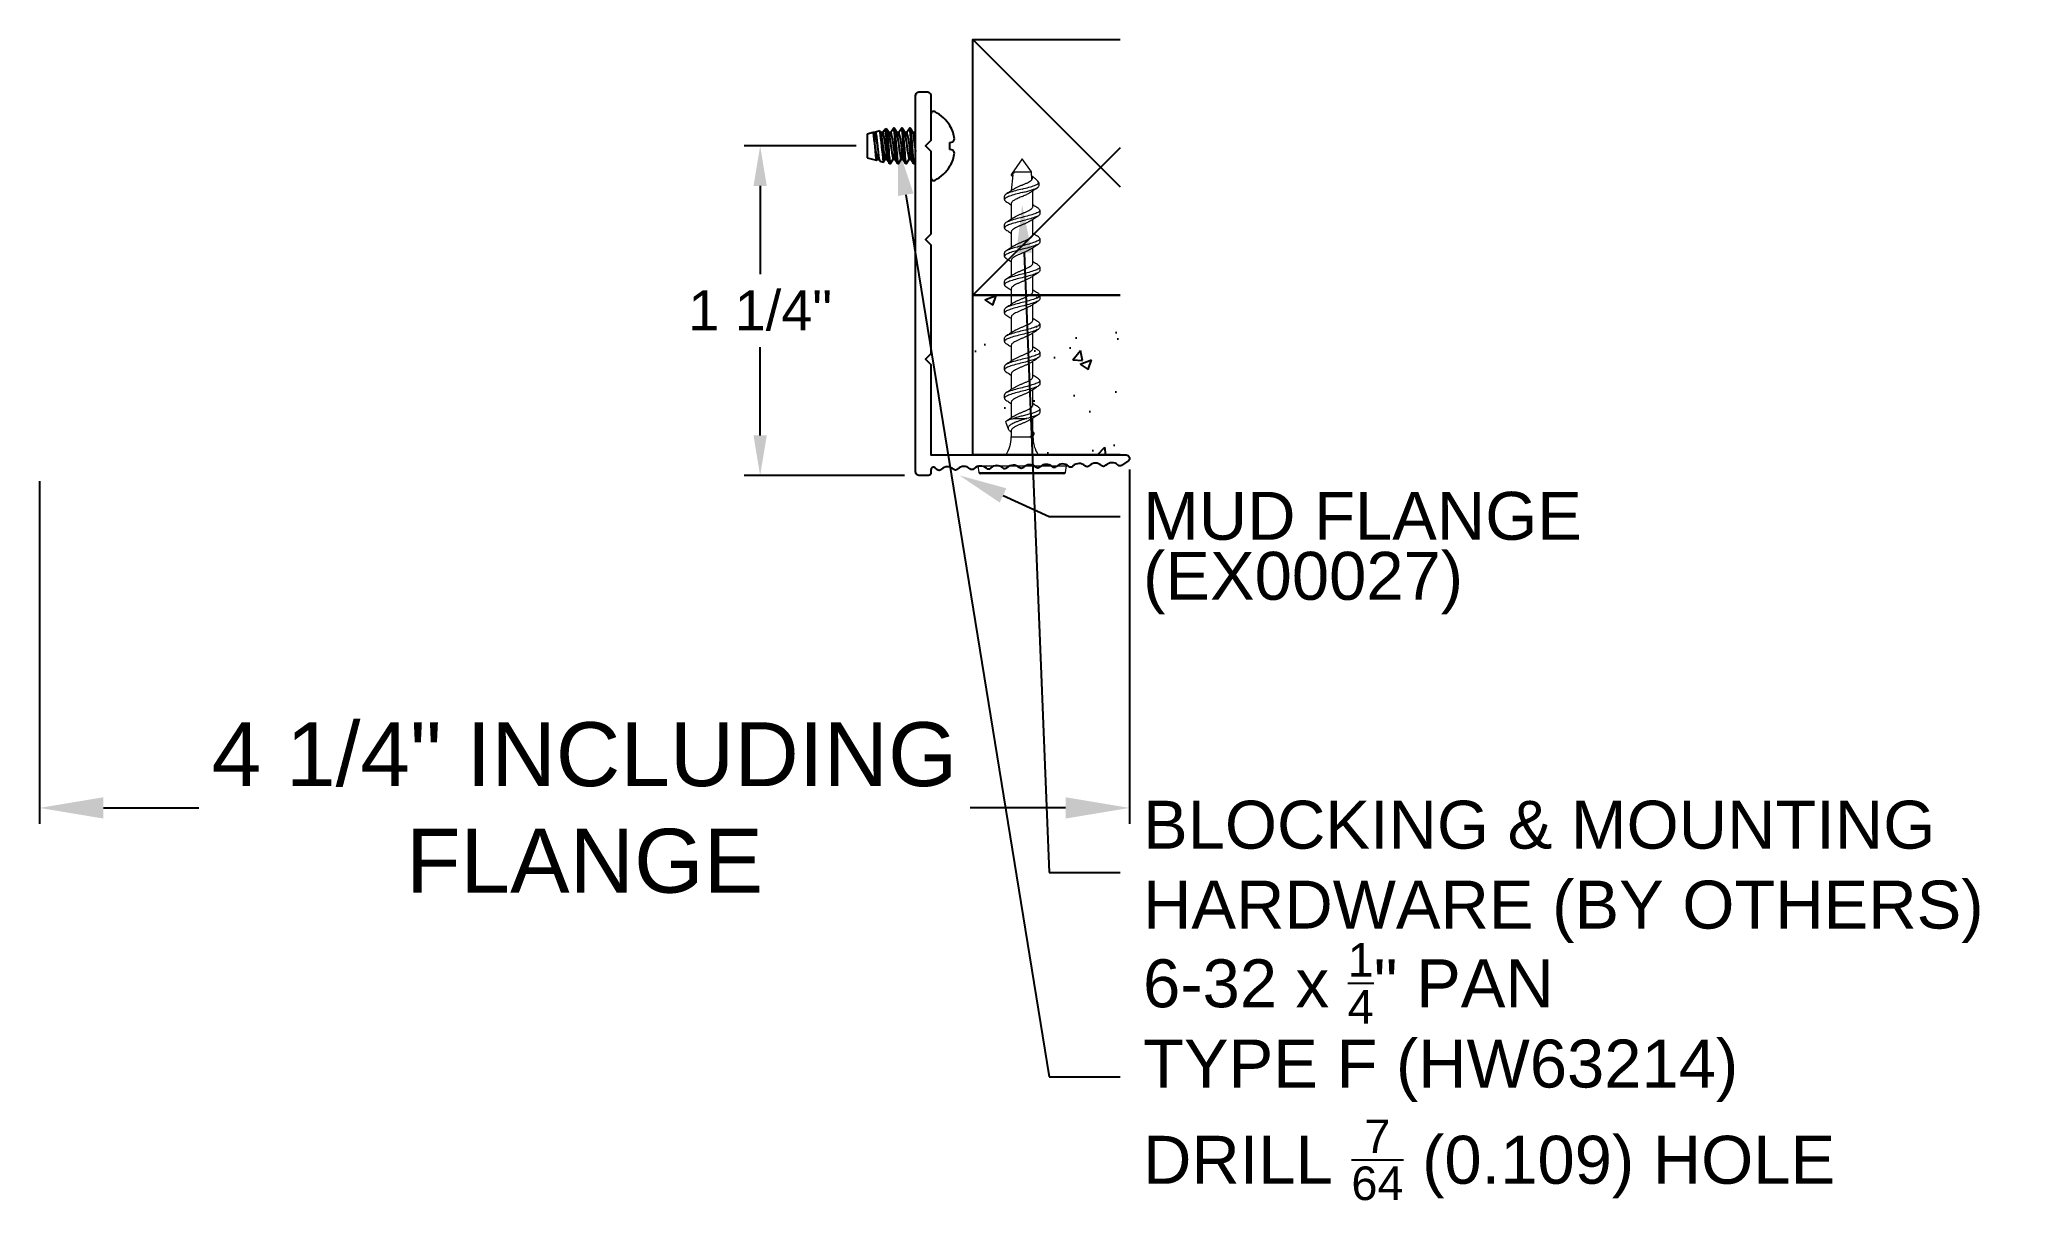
# Model space of a CAD drawing. Extents: x -3.43 to 4.29, y -2.84 to 1.71.
import ezdxf
from ezdxf import colors
from ezdxf.entities.mleader import LeaderData, LeaderLine
from ezdxf.math import Vec2, Vec3

# ---------------------------------------------------------------- set-up
doc = ezdxf.new("R2010")
doc.units = 0
doc.header["$LTSCALE"] = 0.5
doc.header["$MEASUREMENT"] = 0
doc.linetypes.add('SLD-Solid', pattern=[0])
doc.layers.get('Defpoints').update_dxf_attribs({"linetype": 'CONTINUOUS'})
for name, color, linetype in [('Ceiling', 42, 'CONTINUOUS'), ('FAB DWG', 221, 'CONTINUOUS'), ('Hardware', 242, 'CONTINUOUS'), ('Housing', 150, 'CONTINUOUS')]:
    doc.layers.add(name, color=color, linetype=linetype)
doc.layers.add('CUST DWG', color=60, linetype='CONTINUOUS', lineweight=20)
doc.styles.add('LSAD_Standard', font='arial.ttf')
doc.styles.get("Standard").update_dxf_attribs({"font": 'arial.ttf'})
doc.dimstyles.new('LSAD_CustDims', dxfattribs={"dimtxt": 1, "dimasz": 1, "dimexe": 0.0625, "dimexo": 0.042969, "dimgap": 0.0625, "dimtad": 0, "dimtih": 1, "dimtoh": 1, "dimdec": 3, "dimzin": 0, "dimdsep": 46, "dimlunit": 4, "dimtxsty": 'Standard', "dimcen": 0.125, "dimclrd": 256, "dimclre": 256, "dimclrt": 256, "dimadec": 0, "dimazin": 0, "dimtfac": 1, "dimtdec": 3, "dimtix": 1, "dimtofl": 0, "dimtmove": 0, "dimatfit": 3, "dimfxl": 1, "dimfrac": 2, "dimtolj": 1, "dimtzin": 0, "dimarcsym": 0})

msp = doc.modelspace()

# ---------------------------------------------------------------- texts
at = {"layer": 'FAB DWG', "ltscale": 0.5, "transparency": 16777216, "insert": (0.8898, -0.2989), "char_height": 0.1875, "width": 3.551637, "attachment_point": 1, "style": 'LSAD_Standard'}
msp.add_mtext('\\A1;(EX00027)', dxfattribs=at)

# ---------------------------------------------------------------- blocks, each defined once
blk = doc.blocks.new('*D0')
at = {"layer": 'CUST DWG', "lineweight": -2, "ltscale": 0.5, "transparency": 16777216}
for p, q in [((0.837, 0.0236), (0.837, -1.3629)), ((-3.428, -0.023), (-3.428, -1.3629)), ((-3.178, -1.3004), (-2.8043, -1.3004)), ((0.587, -1.3004), (0.2133, -1.3004))]:
    blk.add_line(p, q, dxfattribs=at)
at = {"layer": 'CUST DWG', "ltscale": 0.5, "transparency": 16777216}
for points in [[(-3.178, -1.2588), (-3.178, -1.3421), (-3.428, -1.3004)], [(0.587, -1.2588), (0.587, -1.3421), (0.837, -1.3004)]]:
    blk.add_solid(points, dxfattribs=at)
at = {"layer": 'Defpoints', "color": 0, "ltscale": 0.5, "transparency": 16777216}
for p in [(-3.428, 0.02), (0.837, 0.0665), (-3.428, -1.3004)]:
    blk.add_point(p, dxfattribs=at)
at = {"layer": 'CUST DWG', "ltscale": 0.5, "transparency": 16777216, "insert": (-1.2955, -1.3004), "char_height": 0.25, "width": 3.759842, "attachment_point": 5}
blk.add_mtext('\\A1;4 1/4" INCLUDING FLANGE', dxfattribs=at)
blk = doc.blocks.new('*D1')
at = {"layer": 'Defpoints', "color": 0, "ltscale": 0.5, "transparency": 16777216}
for p in [(-0.6083, 1.2885), (-0.19, 1.2885), (0, 0)]:
    blk.add_point(p, dxfattribs=at)
at = {"layer": 'FAB DWG', "lineweight": -2, "ltscale": 0.5, "transparency": 16777216}
for p, q in [((-0.233, 1.2885), (-0.6708, 1.2885)), ((-0.6083, 1.1323), (-0.6083, 0.7876)), ((-0.6083, 0.1562), (-0.6083, 0.501)), ((-0.043, 0), (-0.6708, 0))]:
    blk.add_line(p, q, dxfattribs=at)
at = {"layer": 'FAB DWG', "ltscale": 0.5, "transparency": 16777216}
for points in [[(-0.6343, 1.1323), (-0.5822, 1.1323), (-0.6083, 1.2885)], [(-0.6343, 0.1562), (-0.5822, 0.1562), (-0.6083, 0)]]:
    blk.add_solid(points, dxfattribs=at)
at = {"layer": 'FAB DWG', "ltscale": 0.5, "transparency": 16777216, "insert": (-0.6083, 0.6443), "char_height": 0.15625, "attachment_point": 5}
blk.add_mtext('\\A1;1 1/4"', dxfattribs=at)

# ---------------------------------------------------------------- dimensions: what is measured, and where the dimension line sits
at = {"layer": 'CUST DWG', "ltscale": 0.5, "transparency": 16777216}
dim = msp.add_linear_dim(base=(-3.428, -1.3004), p1=(0.837, 0.0665), p2=(-3.428, 0.02), angle=180, text='<> INCLUDING FLANGE', dimstyle='LSAD_CustDims', override={"dimtxt": 0.25, "dimasz": 0.25}, dxfattribs=at)
dim.commit()
dim.dimension.update_dxf_attribs({"geometry": '*D0', "text_midpoint": (-1.2955, -1.3004)})
at = {"layer": 'FAB DWG', "ltscale": 0.5, "transparency": 16777216}
dim = msp.add_linear_dim(base=(-0.60826, 1.28854), p1=(0, 0), p2=(-0.19001, 1.28854), angle=90, dimstyle='LSAD_CustDims', override={"dimtxt": 0.15625, "dimasz": 0.15625}, dxfattribs=at)
dim.commit()
dim.dimension.update_dxf_attribs({"geometry": '*D1', "text_midpoint": (-0.60826, 0.64427)})

# ---------------------------------------------------------------- hatches: boundary and pattern name
at = {"layer": 'Ceiling', "ltscale": 0.5, "transparency": 16777216}
h = msp.add_hatch(dxfattribs=at)
h.set_pattern_fill('AR-CONC', color=256, scale=0.0625)
h.set_pattern_definition([(50, (-51.5687, -80.08827), (0.4482876, -0.0392201), [0.046875, -0.515625]), (355, (-51.5687, -80.08827), (-0.0867196, 0.47012), [0.0375, -0.4125]), (100.45144, (-51.53133, -80.09154), (0.361568, 0.4309), [0.0398376, -0.4382138]), (46.1842, (-51.5687, -79.9633), (0.6670258, -0.1034496), [0.0703125, -0.7734375]), (96.6356, (-51.5131, -79.9719), (0.5841637, 0.608824), [0.0597565, -0.657321]), (351.1842, (-51.5687, -79.9633), (0.5841637, 0.608824), [0.05625, -0.61875]), (21, (-51.5062, -79.99452), (0.3730669, -0.2516368), [0.046875, -0.515625]), (326, (-51.5062, -79.99452), (0.152072, 0.4532188), [0.0375, -0.4125]), (71.45144, (-51.4751, -80.0155), (0.525139, 0.201582), [0.0398376, -0.4382138]), (37.5, (-51.56869, -80.08827), (0.0075999, 0.20805866), [0, -0.4075, 0, -0.41875, 0, -0.4140625]), (7.5, (-51.56869, -80.08827), (0.16441846, 0.2465073), [0, -0.23875, 0, -0.398125, 0, -0.1578125]), (327.5, (-51.70806, -80.08827), (0.33363902, -0.0140968), [0, -0.15625, 0, -0.4875, 0, -0.646875]), (317.5, (-51.77056, -80.08827), (0.3644914, 0.0625656), [0, -0.203125, 0, -0.32375, 0, -0.459375])])
h.paths.add_polyline_path([(0.2233, 0.705), (0.7998, 0.705), (0.7998, 0.08), (0.2233, 0.08)])

# ---------------------------------------------------------------- linework, layer by layer
for p, q in [((0.2233, 1.705), (0.7998, 1.1286)), ((0.7998, 1.2815), (0.2233, 0.705))]:
    msp.add_line(p, q, dxfattribs=at)
msp.add_lwpolyline([(0.7998, 0.705), (0.2233, 0.705), (0.2233, 1.705), (0.7998, 1.705)], dxfattribs=at)
at = {"layer": 'Ceiling', "transparency": 16777216}
msp.add_lwpolyline([(0.7998, 0.08), (0.2233, 0.08), (0.2233, 0.705), (0.7998, 0.705)], dxfattribs=at)
at = {"layer": 'Hardware', "linetype": 'Continuous', "transparency": 16777216}
for p, q in [((-0.1666, 1.3407), (-0.19, 1.3345)), ((-0.19, 1.3345), (-0.19, 1.2425)), ((-0.1588, 1.3406), (-0.1664, 1.3406)), ((-0.1658, 1.34), (-0.1659, 1.3402)), ((-0.1582, 1.3422), (-0.1591, 1.3406)), ((-0.1395, 1.3478), (-0.1573, 1.3431)), ((-0.1275, 1.3406), (-0.135, 1.3406)), ((-0.1124, 1.355), (-0.1205, 1.3528)), ((-0.0963, 1.3406), (-0.1037, 1.3406)), ((-0.0826, 1.3575), (-0.0865, 1.3575)), ((-0.065, 1.3406), (-0.0725, 1.3406)), ((-0.0513, 1.3575), (-0.0552, 1.3575)), ((-0.0338, 1.3406), (-0.0412, 1.3406)), ((-0.0201, 1.3575), (-0.024, 1.3575)), ((-0.0025, 1.3406), (-0.01, 1.3406)), ((0.1344, 1.3668), (0.1344, 1.368)), ((-0.19, 1.2425), (-0.153, 1.2328)), ((-0.153, 1.2328), (-0.1509, 1.2365)), ((-0.1524, 1.2334), (-0.1506, 1.2365)), ((-0.1509, 1.2365), (-0.1435, 1.2365)), ((-0.1259, 1.2257), (-0.1197, 1.2365)), ((-0.1197, 1.2365), (-0.1122, 1.2365)), ((-0.1025, 1.2432), (-0.1025, 1.2198)), ((-0.0982, 1.2195), (-0.0884, 1.2365)), ((-0.0884, 1.2365), (-0.081, 1.2365)), ((-0.067, 1.2195), (-0.0572, 1.2365)), ((-0.0572, 1.2365), (-0.0497, 1.2365)), ((-0.0357, 1.2195), (-0.0259, 1.2365)), ((-0.0259, 1.2365), (-0.0185, 1.2365)), ((0.1344, 1.3026), (0.1466, 1.3047)), ((0.1344, 1.2745), (0.1344, 1.3026)), ((0.1466, 1.2724), (0.1344, 1.2745)), ((-0.1389, 1.2291), (-0.1259, 1.2257)), ((-0.1021, 1.2195), (-0.1025, 1.2198)), ((-0.1021, 1.2195), (-0.0982, 1.2195)), ((-0.0709, 1.2195), (-0.067, 1.2195)), ((-0.0396, 1.2195), (-0.0357, 1.2195)), ((-0.0084, 1.2195), (-0.0045, 1.2195)), ((-0.0045, 1.2195), (0, 1.2273)), ((-0.0039, 1.2201), (-0.0045, 1.2195)), ((0.1344, 1.2091), (0.1344, 1.2103))]:
    msp.add_line(p, q, dxfattribs=at)
at = {"layer": 'Hardware', "linetype": 'SLD-Solid', "lineweight": 15, "transparency": 16777216}
for p, q in [((0.4167, 1.2383), (0.3748, 1.1783)), ((0.4528, 1.1868), (0.4167, 1.2383)), ((0.3797, 1.1754), (0.3742, 1.1133)), ((0.3779, 1.1699), (0.3791, 1.1691)), ((0.3879, 1.1868), (0.4528, 1.1868)), ((0.4553, 1.158), (0.4528, 1.1868)), ((0.4597, 1.1666), (0.4543, 1.1703)), ((0.3477, 1.0786), (0.3477, 1.0925)), ((0.4592, 1.1133), (0.4592, 1.1141)), ((0.4592, 1.0523), (0.4592, 1.1133)), ((0.4832, 1.1433), (0.4776, 1.1513)), ((0.4833, 1.1337), (0.4833, 1.1432)), ((0.3742, 1.0633), (0.3742, 1.0023)), ((0.4857, 1.037), (0.4857, 1.0231)), ((0.3477, 0.9676), (0.3477, 0.9815)), ((0.3742, 0.9523), (0.3742, 0.8913)), ((0.4592, 0.9413), (0.4592, 1.0023)), ((0.3477, 0.8566), (0.3477, 0.8705)), ((0.4592, 0.8303), (0.4592, 0.8913)), ((0.4857, 0.926), (0.4857, 0.9121)), ((0.3742, 0.8413), (0.3742, 0.7803)), ((0.4592, 0.7193), (0.4592, 0.7803)), ((0.4857, 0.815), (0.4857, 0.8011)), ((0.3477, 0.7456), (0.3477, 0.7595)), ((0.3742, 0.7303), (0.3742, 0.6693)), ((0.4857, 0.704), (0.4857, 0.6901)), ((0.3477, 0.6346), (0.3477, 0.6485)), ((0.3742, 0.6193), (0.3742, 0.5583)), ((0.4592, 0.6083), (0.4592, 0.6693)), ((0.4592, 0.4973), (0.4592, 0.5583)), ((0.4857, 0.593), (0.4857, 0.5791)), ((0.3477, 0.5236), (0.3477, 0.5375)), ((0.3742, 0.5083), (0.3742, 0.4473)), ((0.4857, 0.482), (0.4857, 0.4681)), ((0.3477, 0.4126), (0.3477, 0.4265)), ((0.3742, 0.3973), (0.3742, 0.3363)), ((0.4592, 0.3863), (0.4592, 0.4473)), ((0.3477, 0.3016), (0.3477, 0.3155)), ((0.4592, 0.2753), (0.4592, 0.3363)), ((0.4857, 0.371), (0.4857, 0.3571)), ((0.3742, 0.2863), (0.3742, 0.2253)), ((0.4857, 0.26), (0.4857, 0.2461)), ((0.3534, 0.2076), (0.3627, 0.1819)), ((0.3742, 0.1753), (0.3742, 0.1503)), ((0.3826, 0.2231), (0.4357, 0.2231)), ((0.4592, 0.1643), (0.4592, 0.2253)), ((0.4592, 0.1503), (0.4634, 0.1618)), ((0.3742, 0.1503), (0.4463, 0.1503)), ((0.4463, 0.1503), (0.4592, 0.1503)), ((0.2432, 0.0369), (0.2477, 0.0117)), ((0.2432, 0.0369), (0.5902, 0.0369)), ((0.2477, 0.0117), (0.5858, 0.0117)), ((0.5789, 0.0059), (0.2546, 0.0059)), ((0.5858, 0.0117), (0.5902, 0.0369))]:
    msp.add_line(p, q, dxfattribs=at)
at = {"layer": 'Hardware', "linetype": 'Continuous', "transparency": 16777216, "flags": 128}
for points in [[(-0.1666, 1.3407), (-0.1665, 1.3407), (-0.1662, 1.3405), (-0.1658, 1.3399), (-0.1655, 1.339), (-0.1651, 1.3377), (-0.1647, 1.3361), (-0.1643, 1.3341), (-0.1639, 1.3317), (-0.1636, 1.3291), (-0.1632, 1.3262), (-0.1628, 1.323), (-0.1625, 1.3195), (-0.1621, 1.3159), (-0.1618, 1.312), (-0.1615, 1.3079), (-0.1611, 1.3037), (-0.1607, 1.2994), (-0.1604, 1.295), (-0.16, 1.2904), (-0.1596, 1.2858), (-0.1592, 1.2814), (-0.1589, 1.2769), (-0.1585, 1.2724), (-0.1581, 1.268), (-0.1578, 1.2639), (-0.1575, 1.2599), (-0.1571, 1.2561), (-0.1568, 1.2524), (-0.1564, 1.249), (-0.156, 1.2459), (-0.1556, 1.2431), (-0.1553, 1.2405), (-0.1549, 1.2383), (-0.1545, 1.2365), (-0.1541, 1.235), (-0.1538, 1.2339), (-0.1534, 1.2331), (-0.153, 1.2328)], [(-0.1389, 1.2291), (-0.1393, 1.2294), (-0.1398, 1.2301), (-0.1403, 1.2313), (-0.1408, 1.2329), (-0.1413, 1.2348), (-0.1418, 1.2371), (-0.1424, 1.2398), (-0.1429, 1.2429), (-0.1434, 1.2462), (-0.1439, 1.2498), (-0.1444, 1.2538), (-0.1449, 1.258), (-0.1453, 1.2623), (-0.1458, 1.2668), (-0.1463, 1.2716), (-0.1468, 1.2765), (-0.1473, 1.2813), (-0.1478, 1.2861), (-0.1484, 1.2909), (-0.1489, 1.2958), (-0.1494, 1.3005), (-0.1499, 1.3051), (-0.1504, 1.3096), (-0.1509, 1.314), (-0.1513, 1.3181), (-0.1518, 1.322), (-0.1523, 1.3257), (-0.1528, 1.3291), (-0.1533, 1.3321), (-0.1538, 1.3347), (-0.1544, 1.3371), (-0.1549, 1.3391), (-0.1554, 1.3406), (-0.1559, 1.3418), (-0.1564, 1.3427), (-0.1569, 1.3431), (-0.1574, 1.3431), (-0.1578, 1.3427), (-0.1582, 1.3422)], [(-0.1346, 1.34), (-0.1378, 1.3454), (-0.1389, 1.3474)], [(-0.1212, 1.352), (-0.1233, 1.3485), (-0.1279, 1.3406)], [(-0.1025, 1.2198), (-0.103, 1.2206), (-0.1034, 1.2218), (-0.1039, 1.2235), (-0.1044, 1.2256), (-0.1049, 1.2282), (-0.1054, 1.2312), (-0.1059, 1.2347), (-0.1065, 1.2386), (-0.107, 1.2427), (-0.1075, 1.2472), (-0.1079, 1.252), (-0.1084, 1.2572), (-0.1089, 1.2623), (-0.1094, 1.2677), (-0.1099, 1.2734), (-0.1104, 1.2792), (-0.1109, 1.2847), (-0.1114, 1.2903), (-0.1119, 1.2959), (-0.1125, 1.3016), (-0.113, 1.3069), (-0.1135, 1.3122), (-0.1139, 1.3174), (-0.1144, 1.3224), (-0.1149, 1.3269), (-0.1154, 1.3313), (-0.1159, 1.3353), (-0.1164, 1.339), (-0.1169, 1.3422), (-0.1174, 1.345), (-0.1179, 1.3474), (-0.1185, 1.3494), (-0.119, 1.3509), (-0.1195, 1.352), (-0.12, 1.3527), (-0.1204, 1.3528), (-0.1209, 1.3525), (-0.1212, 1.352)], [(-0.1033, 1.34), (-0.1083, 1.3485), (-0.1118, 1.3546)], [(-0.087, 1.3571), (-0.092, 1.3485), (-0.0966, 1.3406)], [(-0.0709, 1.2195), (-0.0715, 1.2201), (-0.0721, 1.2218), (-0.0728, 1.2247), (-0.0735, 1.2288), (-0.0742, 1.2339), (-0.0748, 1.24), (-0.0755, 1.2468), (-0.0761, 1.254), (-0.0767, 1.2619), (-0.0773, 1.2704), (-0.078, 1.2793), (-0.0787, 1.2885), (-0.0794, 1.2977), (-0.0801, 1.3067), (-0.0807, 1.3152), (-0.0813, 1.323), (-0.0819, 1.3303), (-0.0825, 1.3371), (-0.0832, 1.3432), (-0.0839, 1.3483), (-0.0846, 1.3524), (-0.0853, 1.3553), (-0.0859, 1.357), (-0.0865, 1.3575), (-0.087, 1.357)], [(-0.067, 1.2195), (-0.0676, 1.2201), (-0.0682, 1.2218), (-0.0689, 1.2247), (-0.0696, 1.2288), (-0.0703, 1.2339), (-0.0709, 1.24), (-0.0716, 1.2468), (-0.0722, 1.254), (-0.0728, 1.2619), (-0.0734, 1.2704), (-0.0741, 1.2793), (-0.0748, 1.2885), (-0.0755, 1.2977), (-0.0761, 1.3067), (-0.0768, 1.3152), (-0.0774, 1.323), (-0.078, 1.3303), (-0.0786, 1.3371), (-0.0793, 1.3432), (-0.08, 1.3483), (-0.0807, 1.3524), (-0.0814, 1.3553), (-0.082, 1.357), (-0.0826, 1.3575)], [(-0.0721, 1.34), (-0.0771, 1.3485), (-0.082, 1.3571)], [(-0.0558, 1.3571), (-0.0608, 1.3485), (-0.0654, 1.3406)], [(-0.0396, 1.2195), (-0.0402, 1.2201), (-0.0409, 1.2218), (-0.0415, 1.2247), (-0.0422, 1.2288), (-0.0429, 1.2339), (-0.0436, 1.24), (-0.0442, 1.2468), (-0.0448, 1.254), (-0.0454, 1.2619), (-0.0461, 1.2704), (-0.0467, 1.2793), (-0.0474, 1.2885), (-0.0481, 1.2977), (-0.0488, 1.3067), (-0.0494, 1.3152), (-0.05, 1.323), (-0.0506, 1.3303), (-0.0513, 1.3371), (-0.0519, 1.3432), (-0.0526, 1.3483), (-0.0533, 1.3524), (-0.054, 1.3553), (-0.0547, 1.357), (-0.0552, 1.3575), (-0.0558, 1.357)], [(-0.0357, 1.2195), (-0.0363, 1.2201), (-0.0369, 1.2218), (-0.0376, 1.2247), (-0.0383, 1.2288), (-0.039, 1.2339), (-0.0397, 1.24), (-0.0403, 1.2468), (-0.0409, 1.254), (-0.0415, 1.2619), (-0.0422, 1.2704), (-0.0428, 1.2793), (-0.0435, 1.2885), (-0.0442, 1.2977), (-0.0449, 1.3067), (-0.0455, 1.3152), (-0.0461, 1.323), (-0.0467, 1.3303), (-0.0474, 1.3371), (-0.048, 1.3432), (-0.0487, 1.3483), (-0.0494, 1.3524), (-0.0501, 1.3553), (-0.0507, 1.357), (-0.0513, 1.3575)], [(-0.0408, 1.34), (-0.0458, 1.3485), (-0.0508, 1.3571)], [(-0.0245, 1.3571), (-0.0295, 1.3485), (-0.0341, 1.3406)], [(-0.0084, 1.2195), (-0.009, 1.2201), (-0.0096, 1.2218), (-0.0103, 1.2247), (-0.011, 1.2288), (-0.0117, 1.2339), (-0.0123, 1.24), (-0.013, 1.2468), (-0.0136, 1.254), (-0.0142, 1.2619), (-0.0148, 1.2704), (-0.0155, 1.2793), (-0.0162, 1.2885), (-0.0169, 1.2977), (-0.0176, 1.3067), (-0.0182, 1.3152), (-0.0188, 1.323), (-0.0194, 1.3303), (-0.02, 1.3371), (-0.0207, 1.3432), (-0.0214, 1.3483), (-0.0221, 1.3524), (-0.0228, 1.3553), (-0.0234, 1.357), (-0.024, 1.3575), (-0.0245, 1.357)], [(-0.0045, 1.2195), (-0.0051, 1.2201), (-0.0057, 1.2218), (-0.0064, 1.2247), (-0.0071, 1.2288), (-0.0078, 1.2339), (-0.0084, 1.24), (-0.0091, 1.2468), (-0.0097, 1.254), (-0.0103, 1.2619), (-0.0109, 1.2704), (-0.0116, 1.2793), (-0.0123, 1.2885), (-0.013, 1.2977), (-0.0136, 1.3067), (-0.0143, 1.3152), (-0.0149, 1.323), (-0.0155, 1.3303), (-0.0161, 1.3371), (-0.0168, 1.3432), (-0.0175, 1.3483), (-0.0182, 1.3524), (-0.0189, 1.3553), (-0.0195, 1.357), (-0.0201, 1.3575)], [(-0.0096, 1.34), (-0.0146, 1.3485), (-0.0195, 1.3571)], [(0, 1.3455), (-0.0029, 1.3406)], [(-0.1439, 1.2372), (-0.1418, 1.2335), (-0.1398, 1.2301)], [(-0.1253, 1.2263), (-0.1238, 1.2288), (-0.1193, 1.2365)], [(-0.1127, 1.2372), (-0.1078, 1.2288), (-0.1028, 1.2203)], [(-0.0975, 1.2203), (-0.0926, 1.2288), (-0.0881, 1.2365)], [(-0.0814, 1.2372), (-0.0765, 1.2288), (-0.0716, 1.2203)], [(-0.0663, 1.2203), (-0.0613, 1.2288), (-0.0568, 1.2365)], [(-0.0502, 1.2372), (-0.0453, 1.2288), (-0.0403, 1.2203)], [(-0.035, 1.2203), (-0.0301, 1.2288), (-0.0256, 1.2365)], [(-0.0189, 1.2372), (-0.014, 1.2288), (-0.0091, 1.2203)], [(-0.153, 1.2328), (-0.1527, 1.2329), (-0.1524, 1.2334)], [(-0.1259, 1.2257), (-0.1256, 1.2258), (-0.1253, 1.2263)], [(-0.0975, 1.2204), (-0.0976, 1.2201), (-0.0982, 1.2195)], [(-0.0663, 1.2204), (-0.0664, 1.2201), (-0.067, 1.2195)], [(-0.035, 1.2204), (-0.0351, 1.2201), (-0.0357, 1.2195)], [(-0.0039, 1.22), (0.0011, 1.2286)]]:
    msp.add_lwpolyline(points, dxfattribs=at)
at = {"layer": 'Hardware', "linetype": 'Continuous', "transparency": 16777216}
for centre, radius, start, end in [((0.071, 1.4125), 0.011, 62.29992, 180), ((0.0059, 1.2885), 0.151, 31.74209, 62.29992), ((1.09, 1.4676), 1.2623, 185.80591, 190.55251), ((-0.6655, 1.2152), 0.522, 2.4194, 13.89683), ((-3.0579, 0.9617), 2.9438, 5.14509, 7.53604), ((1.1218, 1.4677), 1.2629, 185.80706, 190.5516), ((-0.6344, 1.2152), 0.5221, 2.42085, 13.89557), ((-1.161, 1.2063), 1.0592, 2.00027, 8.06688), ((1.1539, 1.4678), 1.2637, 185.80875, 190.55027), ((-0.6031, 1.2152), 0.5221, 2.42085, 13.89557), ((1.1851, 1.4678), 1.2637, 185.80875, 190.55027), ((-0.5719, 1.2152), 0.5221, 2.42085, 13.89557), ((1.2164, 1.4678), 1.2637, 185.80875, 190.55027), ((-0.5406, 1.2152), 0.5221, 2.42085, 13.89557), ((1.2476, 1.4678), 1.2637, 185.80875, 189.14247), ((-0.5384, 1.2108), 0.5514, 12.46775, 13.61957), ((0.0041, 1.2889), 0.1518, 20.1727, 30.84939), ((0.0262, 1.3027), 0.1264, 6.0768, 17.74085), ((0.117, 1.3254), 0.0361, 325.05902, 345.15367), ((-0.023, 1.2454), 0.0795, 181.56247, 198.9895), ((0.0041, 1.2882), 0.1518, 329.15061, 339.8273), ((0.117, 1.2517), 0.0361, 14.84633, 34.94098), ((0.0262, 1.2743), 0.1264, 342.25915, 353.9232), ((0.071, 1.1646), 0.011, 180, 297.70008), ((0.0059, 1.2885), 0.151, 297.70008, 328.25791)]:
    msp.add_arc(centre, radius, start, end, dxfattribs=at)
at = {"layer": 'Hardware', "linetype": 'SLD-Solid', "lineweight": 15, "transparency": 16777216}
for centre, radius, start, end in [((0.2432, 0.1503), 0.131, 327.56804, 0), ((0.5902, 0.1503), 0.131, 180, 212.43196), ((0.2546, 0.0129), 0.007, 190, 270), ((0.5789, 0.0129), 0.007, 270, 350)]:
    msp.add_arc(centre, radius, start, end, dxfattribs=at)
for points, knots in [([(0.3879, 1.1868), (0.3875, 1.1866), (0.384, 1.185), (0.3783, 1.182), (0.3738, 1.1778), (0.3732, 1.1738), (0.3765, 1.1713), (0.378, 1.1701)], [0, 0, 0, 0, 0.028743, 0.255892, 0.501532, 0.761404, 1, 1, 1, 1]), ([(0.3797, 1.1754), (0.3799, 1.1765), (0.3804, 1.1787), (0.3827, 1.1821), (0.3854, 1.1847), (0.3874, 1.1863), (0.3879, 1.1868)], [0, 0, 0, 0, 0.29953, 0.587445, 0.88382, 1, 1, 1, 1]), ([(0.4167, 1.1355), (0.4204, 1.137), (0.4278, 1.1401), (0.4378, 1.1447), (0.4463, 1.1494), (0.4525, 1.154), (0.4563, 1.1586), (0.4572, 1.1632), (0.4563, 1.1665), (0.4546, 1.1683), (0.4544, 1.1686)], [0, 0, 0, 0, 0.143676, 0.286007, 0.427157, 0.567149, 0.706082, 0.84383, 0.980348, 1, 1, 1, 1]), ([(0.4807, 1.1426), (0.4806, 1.1441), (0.4803, 1.1473), (0.4773, 1.1521), (0.4724, 1.1572), (0.4665, 1.162), (0.4616, 1.1652), (0.4597, 1.1665)], [0, 0, 0, 0, 0.2103907, 0.4269167, 0.6361574, 0.8527465, 1, 1, 1, 1]), ([(0.4167, 1.1202), (0.4081, 1.1182), (0.399, 1.1159), (0.382, 1.111), (0.3741, 1.1084), (0.3645, 1.1049), (0.3617, 1.1038), (0.3569, 1.1017), (0.3548, 1.1007), (0.3497, 1.0974), (0.3477, 1.0949), (0.3477, 1.0925)], [0, 0, 0, 0, 0.25, 0.25, 0.5, 0.5, 0.625, 0.625, 0.75, 0.75, 1, 1, 1, 1]), ([(0.4167, 1.1063), (0.4081, 1.1043), (0.399, 1.102), (0.382, 1.0971), (0.3741, 1.0946), (0.3645, 1.091), (0.3617, 1.0899), (0.3569, 1.0878), (0.3548, 1.0868), (0.3497, 1.0835), (0.3477, 1.0811), (0.3477, 1.0786)], [0, 0, 0, 0, 0.25, 0.25, 0.5, 0.5, 0.625, 0.625, 0.75, 0.75, 1, 1, 1, 1]), ([(0.3823, 1.1187), (0.3778, 1.1156), (0.3685, 1.1092), (0.3587, 1.1031), (0.3538, 1.1)], [0, 0, 0, 0, 0.493436, 1, 1, 1, 1]), ([(0.4167, 1.091), (0.4114, 1.089), (0.4058, 1.0867), (0.3954, 1.0818), (0.3905, 1.0793), (0.3846, 1.0757), (0.3828, 1.0746), (0.3799, 1.0725), (0.3786, 1.0715), (0.3754, 1.0682), (0.3742, 1.0658), (0.3742, 1.0633)], [0, 0, 0, 0, 0.25, 0.25, 0.5, 0.5, 0.625, 0.625, 0.75, 0.75, 1, 1, 1, 1]), ([(0.4167, 1.1355), (0.4131, 1.1341), (0.4056, 1.1311), (0.3953, 1.1263), (0.3872, 1.122), (0.3837, 1.1195), (0.3823, 1.1186)], [0, 0, 0, 0, 0.2686126, 0.549644, 0.8306753, 1, 1, 1, 1]), ([(0.4167, 1.1202), (0.4349, 1.1248), (0.4524, 1.1295), (0.4722, 1.1369), (0.4777, 1.1398), (0.4807, 1.1426)], [0, 0, 0, 0, 0.0625, 0.0625, 0.1009206, 0.1009206, 0.1009206, 0.1009206]), ([(0.4167, 1.1063), (0.4227, 1.1079), (0.4347, 1.1109), (0.4512, 1.1156), (0.4653, 1.1202), (0.4756, 1.1248), (0.4822, 1.1293), (0.4828, 1.1323), (0.4831, 1.1337)], [0, 0, 0, 0, 0.171748, 0.342325, 0.511916, 0.680596, 0.848446, 1, 1, 1, 1]), ([(0.4167, 1.091), (0.4216, 1.0932), (0.4291, 1.0964), (0.4383, 1.1008), (0.4446, 1.1042), (0.4487, 1.1067), (0.4503, 1.1079), (0.4505, 1.1081)], [0, 0, 0, 0, 0.373753, 0.571748, 0.775501, 0.973186, 1, 1, 1, 1]), ([(0.4505, 1.108), (0.4545, 1.1109), (0.4632, 1.1171), (0.4724, 1.123), (0.4774, 1.1262)], [0, 0, 0, 0, 0.464818, 1, 1, 1, 1]), ([(0.4831, 1.1432), (0.4832, 1.1431), (0.4834, 1.1429), (0.4819, 1.1427), (0.4807, 1.1426)], [0, 0, 0, 0, 0.241035, 1, 1, 1, 1]), ([(0.3477, 1.0786), (0.348, 1.0769), (0.3485, 1.0744), (0.3524, 1.0722), (0.3537, 1.0715)], [0, 0, 0, 0, 0.668809, 1, 1, 1, 1]), ([(0.4857, 1.037), (0.4857, 1.0345), (0.4838, 1.032), (0.4787, 1.0287), (0.4766, 1.0277), (0.4718, 1.0256), (0.469, 1.0245), (0.4594, 1.021), (0.4515, 1.0184), (0.4345, 1.0135), (0.4254, 1.0112), (0.4081, 1.0072), (0.399, 1.0049), (0.382, 1), (0.3741, 0.9974), (0.3645, 0.9939), (0.3617, 0.9928), (0.3569, 0.9907), (0.3548, 0.9897), (0.3497, 0.9864), (0.3477, 0.9839), (0.3477, 0.9815)], [0, 0, 0, 0, 0.125, 0.125, 0.1875, 0.1875, 0.25, 0.25, 0.375, 0.375, 0.5, 0.5, 0.625, 0.625, 0.75, 0.75, 0.8125, 0.8125, 0.875, 0.875, 1, 1, 1, 1]), ([(0.4857, 1.0231), (0.4857, 1.0206), (0.4838, 1.0181), (0.4787, 1.0148), (0.4766, 1.0139), (0.4718, 1.0118), (0.469, 1.0106), (0.4594, 1.0071), (0.4515, 1.0046), (0.4345, 0.9997), (0.4254, 0.9973), (0.4081, 0.9933), (0.399, 0.991), (0.382, 0.9861), (0.3741, 0.9836), (0.3645, 0.98), (0.3617, 0.9789), (0.3569, 0.9768), (0.3548, 0.9758), (0.3497, 0.9725), (0.3477, 0.9701), (0.3477, 0.9676)], [0, 0, 0, 0, 0.125, 0.125, 0.1875, 0.1875, 0.25, 0.25, 0.375, 0.375, 0.5, 0.5, 0.625, 0.625, 0.75, 0.75, 0.8125, 0.8125, 0.875, 0.875, 1, 1, 1, 1]), ([(0.3531, 1.0715), (0.358, 1.0684), (0.3652, 1.0639), (0.3721, 1.0592), (0.3742, 1.0578)], [0, 0, 0, 0, 0.681231, 1, 1, 1, 1]), ([(0.3821, 1.0075), (0.3774, 1.0044), (0.3681, 0.998), (0.3583, 0.9918), (0.3533, 0.9887)], [0, 0, 0, 0, 0.492593, 1, 1, 1, 1]), ([(0.3821, 1.0074), (0.3835, 1.0084), (0.3871, 1.0109), (0.3953, 1.0153), (0.4056, 1.0201), (0.4168, 1.0245), (0.4279, 1.0289), (0.4382, 1.0338), (0.4472, 1.0386), (0.4539, 1.043), (0.4584, 1.0474), (0.459, 1.0506), (0.4592, 1.0523)], [0, 0, 0, 0, 0.067844, 0.173492, 0.279139, 0.380119, 0.481098, 0.586746, 0.692394, 0.793373, 0.894352, 1, 1, 1, 1]), ([(0.4514, 0.997), (0.4559, 1.0001), (0.4652, 1.0064), (0.4748, 1.0125), (0.4797, 1.0155)], [0, 0, 0, 0, 0.493665, 1, 1, 1, 1]), ([(0.4801, 1.0443), (0.4751, 1.0474), (0.468, 1.0518), (0.4613, 1.0564), (0.4592, 1.0578)], [0, 0, 0, 0, 0.704439, 1, 1, 1, 1]), ([(0.4795, 1.0443), (0.4809, 1.0435), (0.485, 1.0412), (0.4854, 1.0386), (0.4857, 1.037)], [0, 0, 0, 0, 0.35051, 1, 1, 1, 1]), ([(0.3477, 0.9676), (0.348, 0.9659), (0.3484, 0.9635), (0.3521, 0.9614), (0.3533, 0.9607)], [0, 0, 0, 0, 0.695486, 1, 1, 1, 1]), ([(0.3527, 0.9607), (0.3576, 0.9576), (0.365, 0.953), (0.372, 0.9483), (0.3742, 0.9467)], [0, 0, 0, 0, 0.682057, 1, 1, 1, 1]), ([(0.4513, 0.9971), (0.4499, 0.9961), (0.4464, 0.9936), (0.4382, 0.9893), (0.4279, 0.9844), (0.4167, 0.98), (0.4056, 0.9757), (0.3953, 0.9708), (0.3863, 0.9659), (0.3796, 0.9615), (0.3751, 0.9572), (0.3745, 0.9539), (0.3742, 0.9523)], [0, 0, 0, 0, 0.066912, 0.172666, 0.278419, 0.379499, 0.480579, 0.586333, 0.692086, 0.793166, 0.894247, 1, 1, 1, 1]), ([(0.3814, 0.896), (0.383, 0.8971), (0.3868, 0.8997), (0.3953, 0.9043), (0.4056, 0.9091), (0.4168, 0.9135), (0.4279, 0.9179), (0.4382, 0.9228), (0.4472, 0.9276), (0.4539, 0.932), (0.4584, 0.9364), (0.459, 0.9396), (0.4592, 0.9413)], [0, 0, 0, 0, 0.077795, 0.182315, 0.286835, 0.386736, 0.486638, 0.591158, 0.695678, 0.795579, 0.89548, 1, 1, 1, 1]), ([(0.4807, 0.9329), (0.4757, 0.936), (0.4684, 0.9406), (0.4614, 0.9453), (0.4592, 0.9468)], [0, 0, 0, 0, 0.689427, 1, 1, 1, 1]), ([(0.4801, 0.9329), (0.4813, 0.9322), (0.4851, 0.93), (0.4855, 0.9276), (0.4857, 0.926)], [0, 0, 0, 0, 0.314747, 1, 1, 1, 1]), ([(0.4857, 0.926), (0.4857, 0.9235), (0.4838, 0.921), (0.4787, 0.9177), (0.4766, 0.9167), (0.4718, 0.9146), (0.469, 0.9135), (0.4594, 0.91), (0.4515, 0.9074), (0.4345, 0.9025), (0.4254, 0.9002), (0.4081, 0.8962), (0.399, 0.8939), (0.382, 0.889), (0.3741, 0.8864), (0.3645, 0.8829), (0.3617, 0.8818), (0.3569, 0.8797), (0.3548, 0.8787), (0.3497, 0.8754), (0.3477, 0.8729), (0.3477, 0.8705)], [0, 0, 0, 0, 0.125, 0.125, 0.1875, 0.1875, 0.25, 0.25, 0.375, 0.375, 0.5, 0.5, 0.625, 0.625, 0.75, 0.75, 0.8125, 0.8125, 0.875, 0.875, 1, 1, 1, 1]), ([(0.4857, 0.9121), (0.4857, 0.9096), (0.4838, 0.9071), (0.4787, 0.9038), (0.4766, 0.9029), (0.4718, 0.9008), (0.469, 0.8996), (0.4594, 0.8961), (0.4515, 0.8936), (0.4345, 0.8887), (0.4254, 0.8863), (0.4081, 0.8823), (0.399, 0.88), (0.382, 0.8751), (0.3741, 0.8726), (0.3645, 0.869), (0.3617, 0.8679), (0.3569, 0.8658), (0.3548, 0.8648), (0.3497, 0.8615), (0.3477, 0.8591), (0.3477, 0.8566)], [0, 0, 0, 0, 0.125, 0.125, 0.1875, 0.1875, 0.25, 0.25, 0.375, 0.375, 0.5, 0.5, 0.625, 0.625, 0.75, 0.75, 0.8125, 0.8125, 0.875, 0.875, 1, 1, 1, 1]), ([(0.3477, 0.8566), (0.348, 0.8549), (0.3485, 0.8524), (0.3524, 0.8502), (0.3537, 0.8495)], [0, 0, 0, 0, 0.669169, 1, 1, 1, 1]), ([(0.3531, 0.8495), (0.3579, 0.8464), (0.3651, 0.8419), (0.372, 0.8372), (0.3742, 0.8358)], [0, 0, 0, 0, 0.678037, 1, 1, 1, 1]), ([(0.3814, 0.8961), (0.3769, 0.893), (0.3677, 0.8868), (0.3581, 0.8807), (0.3532, 0.8777)], [0, 0, 0, 0, 0.493614, 1, 1, 1, 1]), ([(0.4513, 0.8861), (0.45, 0.8851), (0.4464, 0.8826), (0.4382, 0.8783), (0.4279, 0.8734), (0.4167, 0.869), (0.4056, 0.8647), (0.3953, 0.8598), (0.3863, 0.8549), (0.3796, 0.8505), (0.3751, 0.8462), (0.3745, 0.8429), (0.3742, 0.8413)], [0, 0, 0, 0, 0.067269, 0.172982, 0.278695, 0.379737, 0.480778, 0.586491, 0.692204, 0.793246, 0.894287, 1, 1, 1, 1]), ([(0.4514, 0.886), (0.456, 0.8891), (0.4652, 0.8954), (0.4749, 0.9015), (0.4798, 0.9046)], [0, 0, 0, 0, 0.493518, 1, 1, 1, 1]), ([(0.4857, 0.815), (0.4857, 0.8125), (0.4838, 0.81), (0.4787, 0.8067), (0.4766, 0.8057), (0.4718, 0.8036), (0.469, 0.8025), (0.4594, 0.799), (0.4515, 0.7964), (0.4345, 0.7915), (0.4254, 0.7892), (0.4081, 0.7852), (0.399, 0.7829), (0.382, 0.778), (0.3741, 0.7754), (0.3645, 0.7719), (0.3617, 0.7708), (0.3569, 0.7687), (0.3548, 0.7677), (0.3497, 0.7644), (0.3477, 0.7619), (0.3477, 0.7595)], [0, 0, 0, 0, 0.125, 0.125, 0.1875, 0.1875, 0.25, 0.25, 0.375, 0.375, 0.5, 0.5, 0.625, 0.625, 0.75, 0.75, 0.8125, 0.8125, 0.875, 0.875, 1, 1, 1, 1]), ([(0.4857, 0.8011), (0.4857, 0.7986), (0.4838, 0.7961), (0.4787, 0.7928), (0.4766, 0.7919), (0.4718, 0.7898), (0.469, 0.7886), (0.4594, 0.7851), (0.4515, 0.7826), (0.4345, 0.7777), (0.4254, 0.7753), (0.4081, 0.7713), (0.399, 0.769), (0.382, 0.7641), (0.3741, 0.7616), (0.3645, 0.758), (0.3617, 0.7569), (0.3569, 0.7548), (0.3548, 0.7538), (0.3497, 0.7505), (0.3477, 0.7481), (0.3477, 0.7456)], [0, 0, 0, 0, 0.125, 0.125, 0.1875, 0.1875, 0.25, 0.25, 0.375, 0.375, 0.5, 0.5, 0.625, 0.625, 0.75, 0.75, 0.8125, 0.8125, 0.875, 0.875, 1, 1, 1, 1]), ([(0.382, 0.7855), (0.3775, 0.7824), (0.3683, 0.7762), (0.3587, 0.7701), (0.3538, 0.7671)], [0, 0, 0, 0, 0.494031, 1, 1, 1, 1]), ([(0.4514, 0.7751), (0.45, 0.7741), (0.4464, 0.7716), (0.4382, 0.7673), (0.4279, 0.7624), (0.4167, 0.758), (0.4056, 0.7537), (0.3953, 0.7488), (0.3863, 0.7439), (0.3796, 0.7395), (0.3751, 0.7352), (0.3745, 0.7319), (0.3742, 0.7303)], [0, 0, 0, 0, 0.0673825, 0.1730825, 0.2787827, 0.3798119, 0.4808411, 0.5865413, 0.6922414, 0.7932706, 0.8942999, 1, 1, 1, 1]), ([(0.3821, 0.7854), (0.3835, 0.7864), (0.3871, 0.7889), (0.3953, 0.7933), (0.4056, 0.7981), (0.4168, 0.8025), (0.4279, 0.8069), (0.4382, 0.8118), (0.4472, 0.8166), (0.4539, 0.821), (0.4584, 0.8254), (0.459, 0.8286), (0.4592, 0.8303)], [0, 0, 0, 0, 0.068284, 0.173881, 0.279479, 0.380411, 0.481343, 0.586941, 0.692539, 0.79347, 0.894402, 1, 1, 1, 1]), ([(0.4514, 0.775), (0.456, 0.7781), (0.4652, 0.7844), (0.4748, 0.7904), (0.4797, 0.7935)], [0, 0, 0, 0, 0.493788, 1, 1, 1, 1]), ([(0.4799, 0.8224), (0.475, 0.8255), (0.468, 0.8299), (0.4613, 0.8344), (0.4592, 0.8358)], [0, 0, 0, 0, 0.692978, 1, 1, 1, 1]), ([(0.4793, 0.8224), (0.4808, 0.8216), (0.4849, 0.8192), (0.4854, 0.8166), (0.4857, 0.815)], [0, 0, 0, 0, 0.363907, 1, 1, 1, 1]), ([(0.3477, 0.7456), (0.348, 0.7439), (0.3484, 0.7415), (0.3522, 0.7394), (0.3533, 0.7387)], [0, 0, 0, 0, 0.6918445, 1, 1, 1, 1]), ([(0.4857, 0.704), (0.4857, 0.7015), (0.4838, 0.699), (0.4787, 0.6957), (0.4766, 0.6947), (0.4718, 0.6926), (0.469, 0.6915), (0.4594, 0.688), (0.4515, 0.6854), (0.4345, 0.6805), (0.4254, 0.6782), (0.4081, 0.6742), (0.399, 0.6719), (0.382, 0.667), (0.3741, 0.6644), (0.3645, 0.6609), (0.3617, 0.6598), (0.3569, 0.6577), (0.3548, 0.6567), (0.3497, 0.6534), (0.3477, 0.6509), (0.3477, 0.6485)], [0, 0, 0, 0, 0.125, 0.125, 0.1875, 0.1875, 0.25, 0.25, 0.375, 0.375, 0.5, 0.5, 0.625, 0.625, 0.75, 0.75, 0.8125, 0.8125, 0.875, 0.875, 1, 1, 1, 1]), ([(0.3527, 0.7387), (0.3577, 0.7356), (0.365, 0.731), (0.372, 0.7263), (0.3742, 0.7248)], [0, 0, 0, 0, 0.681261, 1, 1, 1, 1]), ([(0.3821, 0.6745), (0.3835, 0.6754), (0.3871, 0.6779), (0.3953, 0.6823), (0.4056, 0.6871), (0.4168, 0.6915), (0.4279, 0.6959), (0.4382, 0.7008), (0.4472, 0.7056), (0.4539, 0.71), (0.4584, 0.7144), (0.459, 0.7176), (0.4592, 0.7193)], [0, 0, 0, 0, 0.067677, 0.173344, 0.279011, 0.380008, 0.481005, 0.586672, 0.692339, 0.793336, 0.894333, 1, 1, 1, 1]), ([(0.4801, 0.7113), (0.4751, 0.7144), (0.468, 0.7188), (0.4613, 0.7234), (0.4592, 0.7248)], [0, 0, 0, 0, 0.703405, 1, 1, 1, 1]), ([(0.4795, 0.7113), (0.4809, 0.7105), (0.485, 0.7082), (0.4854, 0.7056), (0.4857, 0.704)], [0, 0, 0, 0, 0.349386, 1, 1, 1, 1]), ([(0.4857, 0.6901), (0.4857, 0.6876), (0.4838, 0.6851), (0.4787, 0.6818), (0.4766, 0.6809), (0.4718, 0.6788), (0.469, 0.6776), (0.4594, 0.6741), (0.4515, 0.6716), (0.4345, 0.6667), (0.4254, 0.6643), (0.4081, 0.6603), (0.399, 0.658), (0.382, 0.6531), (0.3741, 0.6506), (0.3645, 0.647), (0.3617, 0.6459), (0.3569, 0.6438), (0.3548, 0.6428), (0.3497, 0.6395), (0.3477, 0.6371), (0.3477, 0.6346)], [0, 0, 0, 0, 0.125, 0.125, 0.1875, 0.1875, 0.25, 0.25, 0.375, 0.375, 0.5, 0.5, 0.625, 0.625, 0.75, 0.75, 0.8125, 0.8125, 0.875, 0.875, 1, 1, 1, 1]), ([(0.3477, 0.6346), (0.348, 0.6329), (0.3485, 0.6304), (0.3524, 0.6282), (0.3537, 0.6275)], [0, 0, 0, 0, 0.668865, 1, 1, 1, 1]), ([(0.3531, 0.6275), (0.358, 0.6244), (0.3652, 0.6199), (0.372, 0.6152), (0.3742, 0.6138)], [0, 0, 0, 0, 0.680905, 1, 1, 1, 1]), ([(0.3821, 0.6745), (0.3774, 0.6714), (0.3681, 0.665), (0.3583, 0.6588), (0.3533, 0.6557)], [0, 0, 0, 0, 0.492603, 1, 1, 1, 1]), ([(0.4514, 0.6641), (0.45, 0.6631), (0.4464, 0.6606), (0.4382, 0.6563), (0.4279, 0.6514), (0.4167, 0.647), (0.4056, 0.6427), (0.3953, 0.6378), (0.3863, 0.6329), (0.3796, 0.6285), (0.3751, 0.6242), (0.3745, 0.6209), (0.3742, 0.6193)], [0, 0, 0, 0, 0.067708, 0.173371, 0.279034, 0.380028, 0.481022, 0.586685, 0.692349, 0.793343, 0.894337, 1, 1, 1, 1]), ([(0.4514, 0.664), (0.456, 0.6671), (0.4652, 0.6734), (0.4749, 0.6795), (0.4798, 0.6826)], [0, 0, 0, 0, 0.493653, 1, 1, 1, 1]), ([(0.4857, 0.593), (0.4857, 0.5905), (0.4838, 0.588), (0.4787, 0.5847), (0.4766, 0.5837), (0.4718, 0.5816), (0.469, 0.5805), (0.4594, 0.577), (0.4515, 0.5744), (0.4345, 0.5695), (0.4254, 0.5672), (0.4081, 0.5632), (0.399, 0.5609), (0.382, 0.556), (0.3741, 0.5534), (0.3645, 0.5499), (0.3617, 0.5488), (0.3569, 0.5467), (0.3548, 0.5457), (0.3497, 0.5424), (0.3477, 0.5399), (0.3477, 0.5375)], [0, 0, 0, 0, 0.125, 0.125, 0.1875, 0.1875, 0.25, 0.25, 0.375, 0.375, 0.5, 0.5, 0.625, 0.625, 0.75, 0.75, 0.8125, 0.8125, 0.875, 0.875, 1, 1, 1, 1]), ([(0.4857, 0.5791), (0.4857, 0.5766), (0.4838, 0.5741), (0.4787, 0.5708), (0.4766, 0.5699), (0.4718, 0.5678), (0.469, 0.5666), (0.4594, 0.5631), (0.4515, 0.5606), (0.4345, 0.5557), (0.4254, 0.5533), (0.4081, 0.5493), (0.399, 0.547), (0.382, 0.5421), (0.3741, 0.5396), (0.3645, 0.536), (0.3617, 0.5349), (0.3569, 0.5328), (0.3548, 0.5318), (0.3497, 0.5285), (0.3477, 0.5261), (0.3477, 0.5236)], [0, 0, 0, 0, 0.125, 0.125, 0.1875, 0.1875, 0.25, 0.25, 0.375, 0.375, 0.5, 0.5, 0.625, 0.625, 0.75, 0.75, 0.8125, 0.8125, 0.875, 0.875, 1, 1, 1, 1]), ([(0.3815, 0.5631), (0.3769, 0.56), (0.3677, 0.5538), (0.3581, 0.5477), (0.3532, 0.5447)], [0, 0, 0, 0, 0.49355, 1, 1, 1, 1]), ([(0.4514, 0.5531), (0.45, 0.5521), (0.4464, 0.5497), (0.4382, 0.5453), (0.4279, 0.5404), (0.4167, 0.536), (0.4056, 0.5317), (0.3953, 0.5268), (0.3863, 0.5219), (0.3796, 0.5175), (0.3751, 0.5132), (0.3745, 0.5099), (0.3742, 0.5083)], [0, 0, 0, 0, 0.067971, 0.173604, 0.279238, 0.380203, 0.481169, 0.586802, 0.692436, 0.793401, 0.894367, 1, 1, 1, 1]), ([(0.3815, 0.563), (0.3831, 0.5641), (0.3869, 0.5667), (0.3953, 0.5713), (0.4056, 0.5761), (0.4168, 0.5805), (0.4279, 0.5849), (0.4382, 0.5898), (0.4472, 0.5946), (0.4539, 0.599), (0.4584, 0.6034), (0.459, 0.6066), (0.4592, 0.6083)], [0, 0, 0, 0, 0.076953, 0.181569, 0.286184, 0.386176, 0.486169, 0.590784, 0.6954, 0.795392, 0.895385, 1, 1, 1, 1]), ([(0.4515, 0.553), (0.456, 0.5561), (0.4652, 0.5624), (0.4748, 0.5684), (0.4797, 0.5715)], [0, 0, 0, 0, 0.493896, 1, 1, 1, 1]), ([(0.4804, 0.6001), (0.4754, 0.6032), (0.4683, 0.6077), (0.4614, 0.6123), (0.4592, 0.6138)], [0, 0, 0, 0, 0.691366, 1, 1, 1, 1]), ([(0.4798, 0.6001), (0.4811, 0.5993), (0.485, 0.5971), (0.4855, 0.5946), (0.4857, 0.593)], [0, 0, 0, 0, 0.332316, 1, 1, 1, 1]), ([(0.3477, 0.5236), (0.348, 0.5219), (0.3484, 0.5195), (0.3522, 0.5173), (0.3534, 0.5166)], [0, 0, 0, 0, 0.687687, 1, 1, 1, 1]), ([(0.4857, 0.482), (0.4857, 0.4795), (0.4838, 0.477), (0.4787, 0.4737), (0.4766, 0.4727), (0.4718, 0.4706), (0.469, 0.4695), (0.4594, 0.466), (0.4515, 0.4634), (0.4345, 0.4585), (0.4254, 0.4562), (0.4081, 0.4522), (0.399, 0.4499), (0.382, 0.445), (0.3741, 0.4424), (0.3645, 0.4389), (0.3617, 0.4378), (0.3569, 0.4357), (0.3548, 0.4347), (0.3497, 0.4314), (0.3477, 0.4289), (0.3477, 0.4265)], [0, 0, 0, 0, 0.125, 0.125, 0.1875, 0.1875, 0.25, 0.25, 0.375, 0.375, 0.5, 0.5, 0.625, 0.625, 0.75, 0.75, 0.8125, 0.8125, 0.875, 0.875, 1, 1, 1, 1]), ([(0.4857, 0.4681), (0.4857, 0.4656), (0.4838, 0.4631), (0.4787, 0.4598), (0.4766, 0.4589), (0.4718, 0.4568), (0.469, 0.4556), (0.4594, 0.4521), (0.4515, 0.4496), (0.4345, 0.4447), (0.4254, 0.4423), (0.4081, 0.4383), (0.399, 0.436), (0.382, 0.4311), (0.3741, 0.4286), (0.3645, 0.425), (0.3617, 0.4239), (0.3569, 0.4218), (0.3548, 0.4208), (0.3497, 0.4175), (0.3477, 0.4151), (0.3477, 0.4126)], [0, 0, 0, 0, 0.125, 0.125, 0.1875, 0.1875, 0.25, 0.25, 0.375, 0.375, 0.5, 0.5, 0.625, 0.625, 0.75, 0.75, 0.8125, 0.8125, 0.875, 0.875, 1, 1, 1, 1]), ([(0.3528, 0.5166), (0.3578, 0.5135), (0.365, 0.509), (0.372, 0.5042), (0.3742, 0.5028)], [0, 0, 0, 0, 0.684532, 1, 1, 1, 1]), ([(0.3821, 0.4524), (0.3835, 0.4534), (0.3871, 0.4559), (0.3953, 0.4603), (0.4056, 0.4651), (0.4168, 0.4695), (0.4279, 0.4739), (0.4382, 0.4788), (0.4472, 0.4836), (0.4539, 0.488), (0.4584, 0.4924), (0.459, 0.4956), (0.4592, 0.4973)], [0, 0, 0, 0, 0.068411, 0.173995, 0.279578, 0.380496, 0.481414, 0.586997, 0.692581, 0.793499, 0.894416, 1, 1, 1, 1]), ([(0.4799, 0.4894), (0.475, 0.4925), (0.468, 0.4969), (0.4613, 0.5014), (0.4592, 0.5028)], [0, 0, 0, 0, 0.692272, 1, 1, 1, 1]), ([(0.4793, 0.4894), (0.4808, 0.4886), (0.4849, 0.4862), (0.4854, 0.4836), (0.4857, 0.482)], [0, 0, 0, 0, 0.363102, 1, 1, 1, 1]), ([(0.3477, 0.4126), (0.348, 0.4109), (0.3485, 0.4084), (0.3524, 0.4062), (0.3537, 0.4054)], [0, 0, 0, 0, 0.668081, 1, 1, 1, 1]), ([(0.3531, 0.4054), (0.358, 0.4024), (0.3652, 0.3979), (0.3721, 0.3932), (0.3742, 0.3918)], [0, 0, 0, 0, 0.683922, 1, 1, 1, 1]), ([(0.382, 0.4525), (0.3775, 0.4494), (0.3683, 0.4431), (0.3587, 0.4371), (0.3538, 0.434)], [0, 0, 0, 0, 0.493929, 1, 1, 1, 1]), ([(0.4514, 0.4421), (0.45, 0.4411), (0.4464, 0.4387), (0.4382, 0.4343), (0.4279, 0.4294), (0.4167, 0.425), (0.4056, 0.4207), (0.3953, 0.4158), (0.3863, 0.4109), (0.3796, 0.4065), (0.3751, 0.4022), (0.3745, 0.3989), (0.3742, 0.3973)], [0, 0, 0, 0, 0.068264, 0.173864, 0.279464, 0.380398, 0.481332, 0.586932, 0.692532, 0.793466, 0.8944, 1, 1, 1, 1]), ([(0.3821, 0.3415), (0.3835, 0.3424), (0.3871, 0.3449), (0.3953, 0.3493), (0.4056, 0.3541), (0.4168, 0.3585), (0.4279, 0.3629), (0.4382, 0.3678), (0.4472, 0.3726), (0.4539, 0.377), (0.4584, 0.3814), (0.459, 0.3846), (0.4592, 0.3863)], [0, 0, 0, 0, 0.067617, 0.17329, 0.278964, 0.379968, 0.480972, 0.586645, 0.692319, 0.793323, 0.894326, 1, 1, 1, 1]), ([(0.4515, 0.442), (0.456, 0.4451), (0.4652, 0.4514), (0.4749, 0.4575), (0.4798, 0.4605)], [0, 0, 0, 0, 0.493775, 1, 1, 1, 1]), ([(0.4801, 0.3783), (0.4751, 0.3814), (0.468, 0.3858), (0.4613, 0.3904), (0.4592, 0.3918)], [0, 0, 0, 0, 0.704261, 1, 1, 1, 1]), ([(0.4857, 0.371), (0.4857, 0.3685), (0.4838, 0.366), (0.4787, 0.3627), (0.4766, 0.3617), (0.4718, 0.3596), (0.469, 0.3585), (0.4594, 0.355), (0.4515, 0.3524), (0.4345, 0.3475), (0.4254, 0.3452), (0.4081, 0.3412), (0.399, 0.3389), (0.382, 0.334), (0.3741, 0.3314), (0.3645, 0.3279), (0.3617, 0.3268), (0.3569, 0.3247), (0.3548, 0.3237), (0.3497, 0.3204), (0.3477, 0.3179), (0.3477, 0.3155)], [0, 0, 0, 0, 0.125, 0.125, 0.1875, 0.1875, 0.25, 0.25, 0.375, 0.375, 0.5, 0.5, 0.625, 0.625, 0.75, 0.75, 0.8125, 0.8125, 0.875, 0.875, 1, 1, 1, 1]), ([(0.4857, 0.3571), (0.4857, 0.3546), (0.4838, 0.3521), (0.4787, 0.3488), (0.4766, 0.3479), (0.4718, 0.3458), (0.469, 0.3446), (0.4594, 0.3411), (0.4515, 0.3386), (0.4345, 0.3337), (0.4254, 0.3313), (0.4081, 0.3273), (0.399, 0.325), (0.382, 0.3201), (0.3741, 0.3176), (0.3645, 0.314), (0.3617, 0.3129), (0.3569, 0.3108), (0.3548, 0.3098), (0.3497, 0.3065), (0.3477, 0.3041), (0.3477, 0.3016)], [0, 0, 0, 0, 0.125, 0.125, 0.1875, 0.1875, 0.25, 0.25, 0.375, 0.375, 0.5, 0.5, 0.625, 0.625, 0.75, 0.75, 0.8125, 0.8125, 0.875, 0.875, 1, 1, 1, 1]), ([(0.3821, 0.3415), (0.3775, 0.3384), (0.3681, 0.332), (0.3583, 0.3258), (0.3533, 0.3227)], [0, 0, 0, 0, 0.492612, 1, 1, 1, 1]), ([(0.4514, 0.3311), (0.45, 0.3302), (0.4464, 0.3277), (0.4382, 0.3233), (0.4279, 0.3184), (0.4167, 0.314), (0.4056, 0.3097), (0.3953, 0.3048), (0.3863, 0.2999), (0.3796, 0.2955), (0.3751, 0.2912), (0.3745, 0.2879), (0.3742, 0.2863)], [0, 0, 0, 0, 0.0686659, 0.1742205, 0.2797752, 0.3806655, 0.4815558, 0.5871104, 0.692665, 0.7935553, 0.8944454, 1, 1, 1, 1]), ([(0.4515, 0.3311), (0.456, 0.3341), (0.4652, 0.3404), (0.4748, 0.3464), (0.4797, 0.3495)], [0, 0, 0, 0, 0.493985, 1, 1, 1, 1]), ([(0.4795, 0.3783), (0.4809, 0.3775), (0.485, 0.3752), (0.4854, 0.3726), (0.4857, 0.371)], [0, 0, 0, 0, 0.34978, 1, 1, 1, 1]), ([(0.3477, 0.3016), (0.348, 0.2999), (0.3484, 0.2975), (0.3523, 0.2953), (0.3535, 0.2946)], [0, 0, 0, 0, 0.6831915, 1, 1, 1, 1]), ([(0.3528, 0.2946), (0.3578, 0.2915), (0.3651, 0.2869), (0.3721, 0.2822), (0.3742, 0.2808)], [0, 0, 0, 0, 0.687673, 1, 1, 1, 1]), ([(0.3814, 0.23), (0.383, 0.2311), (0.3868, 0.2337), (0.3953, 0.2383), (0.4056, 0.2431), (0.4168, 0.2475), (0.4279, 0.2519), (0.4382, 0.2568), (0.4472, 0.2616), (0.4539, 0.266), (0.4584, 0.2704), (0.459, 0.2736), (0.4592, 0.2753)], [0, 0, 0, 0, 0.0779782, 0.1824774, 0.2869766, 0.386858, 0.4867395, 0.5912387, 0.6957379, 0.7956193, 0.8955006, 1, 1, 1, 1]), ([(0.4857, 0.26), (0.4857, 0.2583), (0.4849, 0.2567), (0.4817, 0.2535), (0.4794, 0.2521), (0.4737, 0.2494), (0.4701, 0.2479), (0.4616, 0.2448), (0.4568, 0.2432), (0.4461, 0.2399), (0.4404, 0.2382), (0.4287, 0.2351), (0.4228, 0.2336), (0.4113, 0.2309), (0.4054, 0.2295), (0.3937, 0.2264), (0.388, 0.2247), (0.3826, 0.2231)], [0, 0, 0, 0, 0.125, 0.125, 0.25, 0.25, 0.375, 0.375, 0.5, 0.5, 0.625, 0.625, 0.75, 0.75, 0.875, 0.875, 1, 1, 1, 1]), ([(0.4857, 0.2461), (0.4857, 0.244), (0.4845, 0.242), (0.4809, 0.2392), (0.4795, 0.2383), (0.4761, 0.2366), (0.4742, 0.2358), (0.4677, 0.2331), (0.4623, 0.2311), (0.4498, 0.2271), (0.4428, 0.225), (0.4357, 0.2231)], [0, 0, 0, 0, 0.25, 0.25, 0.375, 0.375, 0.5, 0.5, 0.75, 0.75, 1, 1, 1, 1]), ([(0.4515, 0.2201), (0.4561, 0.2232), (0.4652, 0.2294), (0.4749, 0.2355), (0.4797, 0.2385)], [0, 0, 0, 0, 0.493882, 1, 1, 1, 1]), ([(0.4807, 0.2669), (0.4757, 0.2701), (0.4684, 0.2746), (0.4614, 0.2793), (0.4592, 0.2808)], [0, 0, 0, 0, 0.689879, 1, 1, 1, 1]), ([(0.48, 0.2669), (0.4812, 0.2662), (0.4851, 0.264), (0.4855, 0.2616), (0.4857, 0.26)], [0, 0, 0, 0, 0.316213, 1, 1, 1, 1]), ([(0.3536, 0.2077), (0.3534, 0.2082), (0.3528, 0.2095), (0.3539, 0.2117), (0.3567, 0.2141), (0.3615, 0.2163), (0.3675, 0.2186), (0.3746, 0.2208), (0.3799, 0.2223), (0.3826, 0.2231)], [0, 0, 0, 0, 0.087645, 0.242567, 0.402043, 0.555776, 0.713484, 0.855284, 1, 1, 1, 1]), ([(0.3814, 0.2301), (0.3769, 0.227), (0.3688, 0.2215), (0.3605, 0.2163), (0.3568, 0.214)], [0, 0, 0, 0, 0.565359, 1, 1, 1, 1]), ([(0.4357, 0.2231), (0.4316, 0.2217), (0.4233, 0.219), (0.4109, 0.2154), (0.3992, 0.2112), (0.3889, 0.207), (0.3801, 0.2028), (0.3729, 0.1987), (0.3672, 0.1946), (0.3633, 0.1908), (0.3618, 0.1866), (0.3623, 0.1823), (0.3646, 0.178), (0.3684, 0.1739), (0.3722, 0.1713), (0.3741, 0.17)], [0, 0, 0, 0, 0.084556, 0.171615, 0.253935, 0.339143, 0.414543, 0.492039, 0.568949, 0.648257, 0.720872, 0.795958, 0.863461, 0.932833, 1, 1, 1, 1]), ([(0.4515, 0.2201), (0.45, 0.2192), (0.4464, 0.2167), (0.4382, 0.2123), (0.4279, 0.2074), (0.4167, 0.203), (0.4056, 0.1987), (0.3953, 0.1938), (0.3863, 0.1889), (0.3796, 0.1845), (0.3751, 0.1802), (0.3745, 0.1769), (0.3742, 0.1753)], [0, 0, 0, 0, 0.068934, 0.174458, 0.279982, 0.380844, 0.481705, 0.587229, 0.692753, 0.793614, 0.894476, 1, 1, 1, 1]), ([(0.4463, 0.1503), (0.4483, 0.1511), (0.4522, 0.1529), (0.4582, 0.1559), (0.4623, 0.1592), (0.4639, 0.1626), (0.4637, 0.1652), (0.4622, 0.1676), (0.4601, 0.1691), (0.4591, 0.1697)], [0, 0, 0, 0, 0.121883, 0.247729, 0.485066, 0.615201, 0.749095, 0.879295, 1, 1, 1, 1]), ([(0.4592, 0.1643), (0.4592, 0.1617), (0.458, 0.1592), (0.4547, 0.1558), (0.4534, 0.1548), (0.4502, 0.1526), (0.4484, 0.1515), (0.4463, 0.1503)], [0, 0, 0, 0, 0.5, 0.5, 0.75, 0.75, 1, 1, 1, 1])]:
    msp.add_open_spline(points, degree=3, knots=knots, dxfattribs=at)
at = {"layer": 'Housing', "transparency": 16777216}
msp.add_lwpolyline([(0.805, 0.0386, -0.338454), (0.7929, 0.0396), (0.7917, 0.0407, 0.391463), (0.7442, 0.0401), (0.7421, 0.0382, -0.391458), (0.7285, 0.038), (0.7273, 0.0391, 0.391463), (0.6798, 0.0385), (0.6777, 0.0366, -0.391458), (0.6641, 0.0364), (0.663, 0.0375, 0.391463), (0.6154, 0.0369), (0.6134, 0.035, -0.391458), (0.5998, 0.0348), (0.5986, 0.0359, 0.391463), (0.5511, 0.0353), (0.549, 0.0334, -0.391458), (0.5354, 0.0332), (0.5342, 0.0343, 0.391463), (0.4867, 0.0337), (0.4846, 0.0317, -0.391458), (0.471, 0.0316), (0.4699, 0.0327, 0.391463), (0.4223, 0.0321), (0.4203, 0.0301, -0.391458), (0.4067, 0.03), (0.4055, 0.0311, 0.391463), (0.358, 0.0305), (0.3559, 0.0285, -0.391458), (0.3423, 0.0284), (0.3411, 0.0294, 0.391463), (0.2936, 0.0289), (0.2915, 0.0269, -0.391458), (0.278, 0.0268), (0.2768, 0.0278, 0.391463), (0.2293, 0.0273), (0.2272, 0.0253, -0.391458), (0.2136, 0.0252), (0.2124, 0.0262, 0.391463), (0.1649, 0.0257), (0.1628, 0.0238, -0.391452), (0.1493, 0.0236), (0.1481, 0.0246, 0.391454), (0.1006, 0.0241), (0.0986, 0.0222, -0.392385), (0.085, 0.0221), (0.0765, 0.0297, 0.653162), (0.0598, 0.0222), (0.0598, 0.01, -0.414206), (0.0498, 0), (0.015, 0, -0.414214), (0, 0.015), (0, 1.485, -0.414219), (0.015, 1.5), (0.0449, 1.5, -0.415006), (0.06, 1.485), (0.06, 1.3094), (0.0391, 1.2885), (0.06, 1.2676), (0.06, 0.9437), (0.0391, 0.9228), (0.06, 0.9019), (0.06, 0.4762), (0.0391, 0.4553), (0.06, 0.4344), (0.06, 0.08), (0.8235, 0.08, -0.748838), (0.8308, 0.0552)], format="xyb", close=True, dxfattribs=at)

msp.set_redraw_order([(e.dxf.handle, doc.entitydb.next_handle()) for e in msp.query("TEXT MTEXT ATTDEF DIMENSION ARC_DIMENSION")])  # texts and dimensions are drawn at this point

# ---------------------------------------------------------------- leaders
at = {"layer": 'CUST DWG', "ltscale": 0.5, "transparency": 16777216}
ml = msp.add_multileader_mtext('Standard', dxfattribs=at)
ml.set_content('\\A1;BLOCKING & MOUNTING HARDWARE (BY OTHERS)', color=256, style='LSAD_Standard')
ml.set_leader_properties()
ml.build(insert=Vec2(0, 0))
ml.multileader.update_dxf_attribs({"text_left_attachment_type": 2, "dogleg_length": 0.36, "arrow_head_size": 0.1875})
ctx = ml.context
ctx.base_point, ctx.char_height, ctx.arrow_head_size, ctx.landing_gap_size, ctx.plane_origin = Vec3(0.7998, -1.5531), 0.1875, 0.1875, 0.09, Vec3(-0.6862, -2.8218)
ctx.left_attachment = 2
notes = []
notes.append((ctx, [(0, (1, 1, 0), (0.5225, -1.5531), (1, 0), 0.2772, [(0, [(0.4167, 1.0576)], 0, [])])]))
ctx.mtext.insert, ctx.mtext.width, ctx.mtext.defined_height, ctx.mtext.flow_direction = Vec3(0.8898, -1.2722), 3.401887, 0.8541, 5
ml = msp.add_multileader_mtext('Standard', dxfattribs=at)
ml.set_content('\\A1;MUD FLANGE', color=256, style='LSAD_Standard')
ml.set_leader_properties()
ml.build(insert=Vec2(0, 0))
ml.multileader.update_dxf_attribs({"text_left_attachment_type": 2, "dogleg_length": 0.36, "arrow_head_size": 0.1875})
ctx = ml.context
ctx.base_point, ctx.char_height, ctx.arrow_head_size, ctx.landing_gap_size, ctx.plane_origin = Vec3(0.7998, -0.1612), 0.1875, 0.1875, 0.09, Vec3(-0.6862, -0.3623)
ctx.left_attachment = 2
notes.append((ctx, [(0, (1, 1, 0), (0.5225, -0.1612), (1, 0), 0.2772, [(0, [(0.1716, 0)], 0, [])])]))
ctx.mtext.insert, ctx.mtext.width, ctx.mtext.defined_height, ctx.mtext.flow_direction = Vec3(0.8898, -0.0643), 3.15153, 0.8541, 5
at = {"layer": 'FAB DWG', "ltscale": 0.5, "transparency": 16777216}
ml = msp.add_multileader_mtext('Standard', dxfattribs=at)
ml.set_content('\\A1;6-32 x {\\H0.7x;\\S1/4;}" PAN\\PTYPE F (HW63214)\\PDRILL {\\H0.7x;\\S7/64;} (0.109) HOLE', color=256, style='LSAD_Standard')
ml.set_leader_properties()
ml.build(insert=Vec2(0, 0))
ml.multileader.update_dxf_attribs({"text_left_attachment_type": 2, "dogleg_length": 0.36, "arrow_head_size": 0.1875})
ctx = ml.context
ctx.base_point, ctx.char_height, ctx.arrow_head_size, ctx.landing_gap_size, ctx.plane_origin = Vec3(0.7998, -2.3526), 0.1875, 0.1875, 0.09, Vec3(-0.68, -0.4569)
ctx.left_attachment = 2
notes.append((ctx, [(0, (1, 1, 0), (0.5225, -2.3526), (1, 0), 0.2772, [(0, [(-0.069, 1.2829)], 0, [])])]))
ctx.mtext.insert, ctx.mtext.width, ctx.mtext.defined_height, ctx.mtext.flow_direction = Vec3(0.8898, -1.8289), 3.15153, 0.8541, 5
for ctx, leaders in notes:
    for number, flags, end, landing, length, lines in leaders:
        leader = LeaderData()
        leader.index, (leader.has_last_leader_line, leader.has_dogleg_vector, leader.attachment_direction) = number, flags
        leader.last_leader_point, leader.dogleg_vector, leader.dogleg_length = Vec3(end), Vec3(landing), length
        for number, points, colour, breaks in lines:
            line = LeaderLine()
            line.index, line.vertices, line.color, line.breaks = number, Vec3.list(points), colors.encode_raw_color(colour), breaks
            leader.lines.append(line)
        ctx.leaders.append(leader)

doc.saveas('drawing.dxf')
